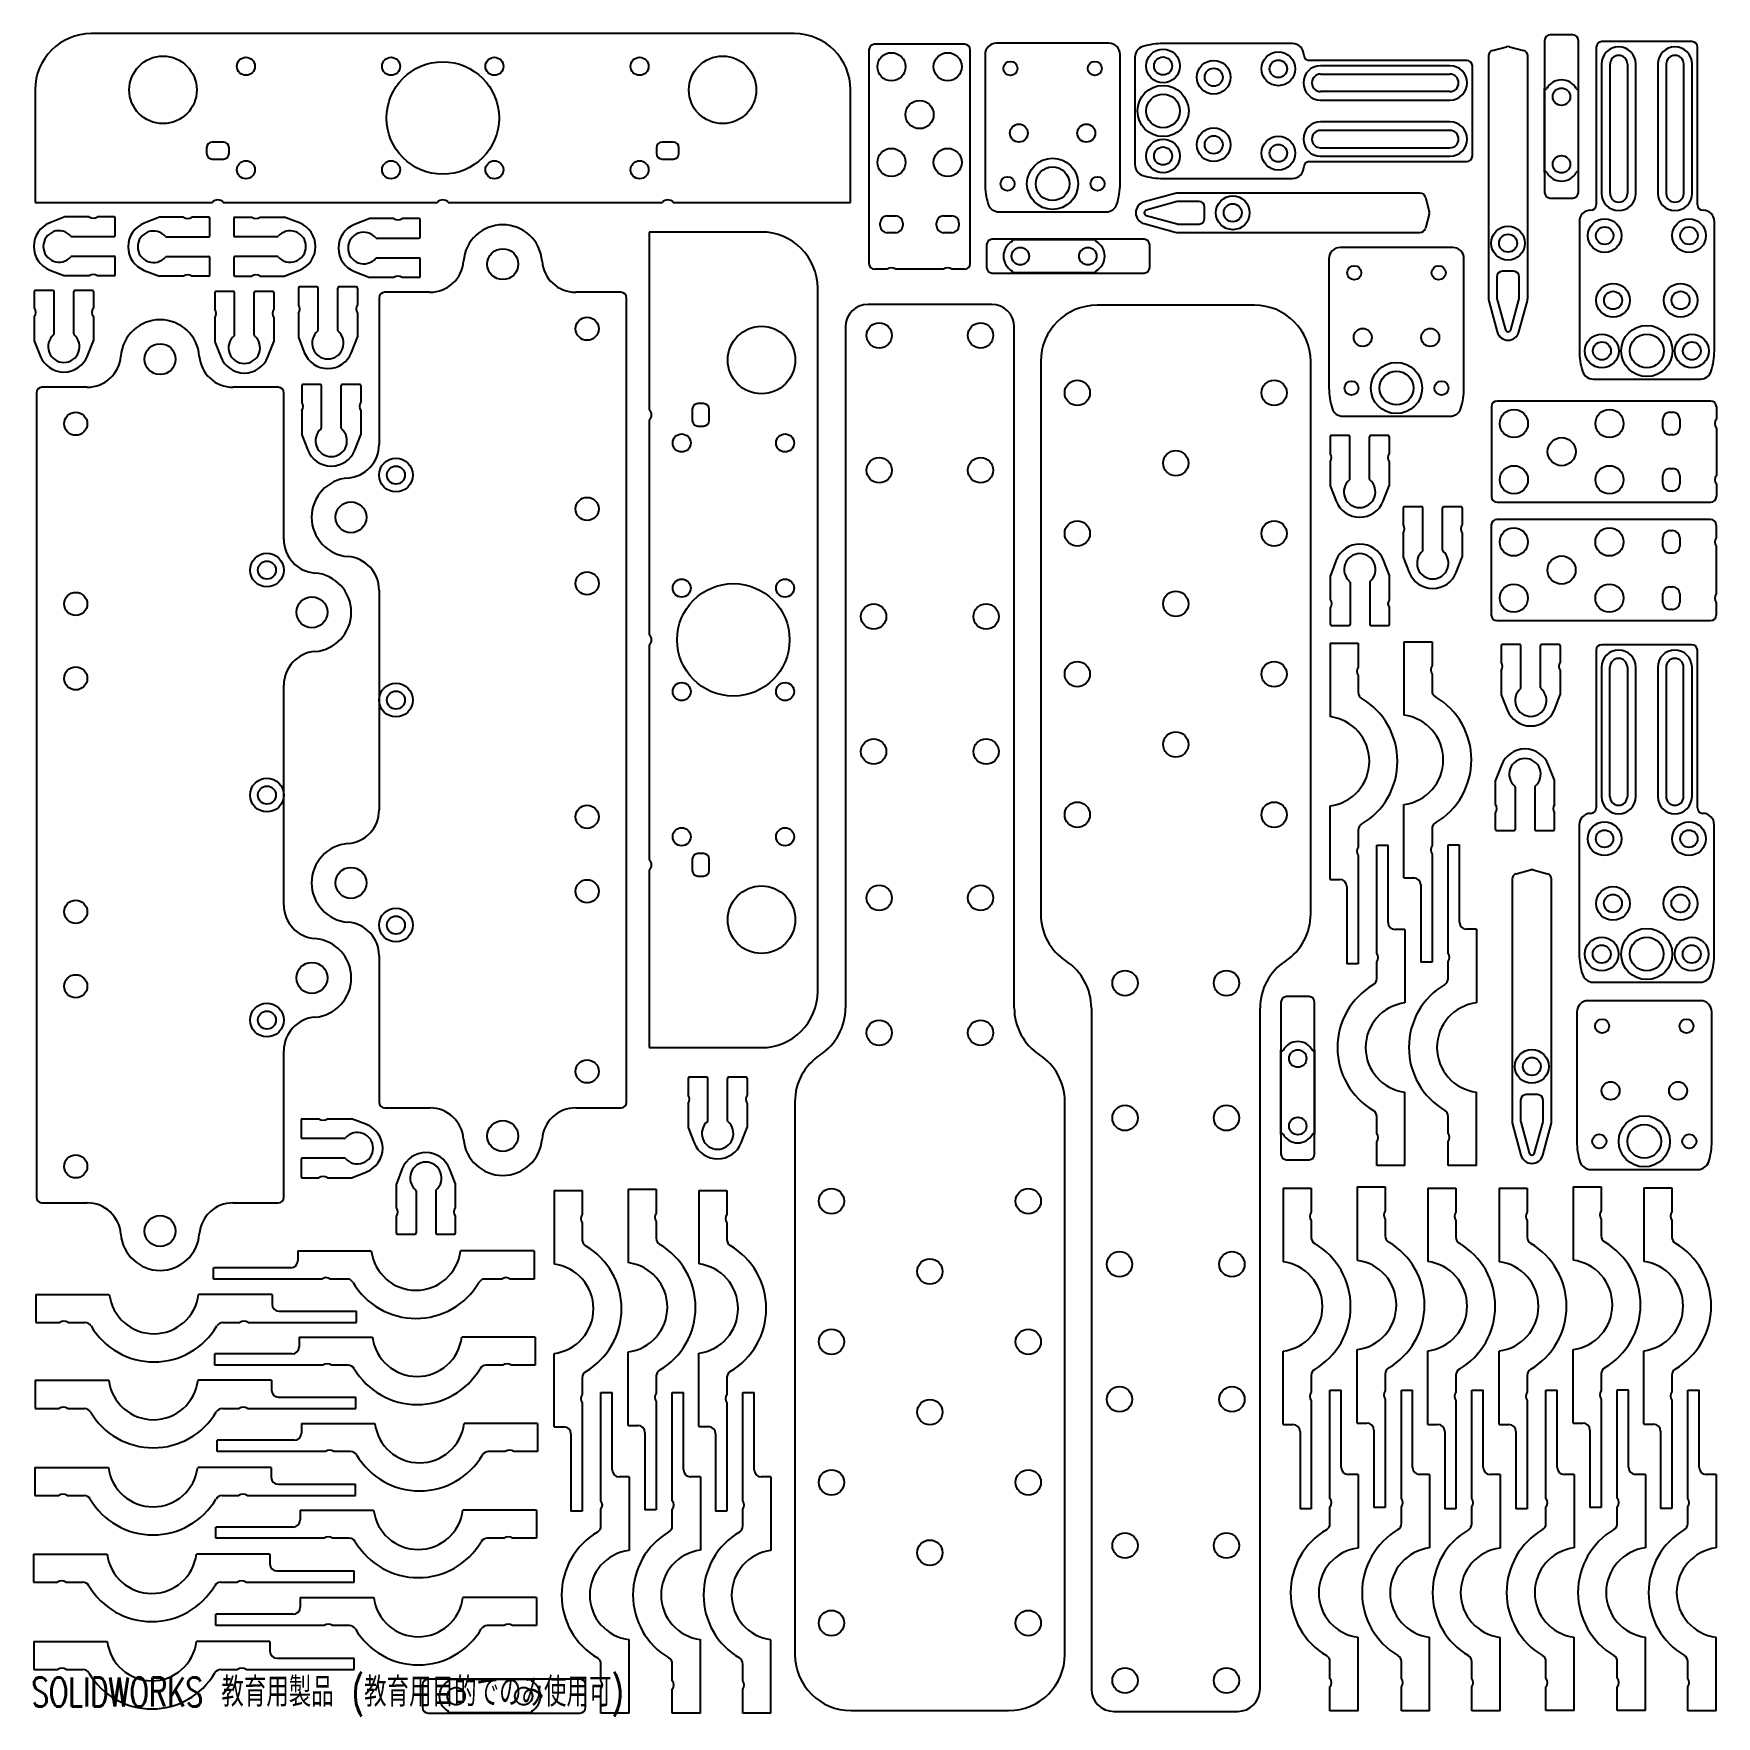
# Model space of a CAD drawing. Header units: millimetres. Extents: x 0 to 300, y 0 to 299.
import ezdxf

# ---------------------------------------------------------------- set-up
doc = ezdxf.new("R2010")
doc.units = ezdxf.units.MM
doc.styles.add('SLDTEXTSTYLE0', font='TXT', dxfattribs={"width": 0.7, "bigfont": 'bigfont'})

msp = doc.modelspace()

# ---------------------------------------------------------------- texts
at = {"color": 7, "linetype": 'Continuous', "insert": (0, 6.69), "char_height": 5.19, "attachment_point": 1, "style": 'SLDTEXTSTYLE0'}
msp.add_mtext('SOLIDWORKS 教育用製品 (教育用目的でのみ使用可)', dxfattribs=at)

# ---------------------------------------------------------------- linework, layer by layer
at = {"color": 7, "linetype": 'Continuous', "lineweight": 25}
for p, q in [((135.63, 298.92), (10.63, 298.92)), ((165.91, 297.03), (149.91, 297.03)), ((191.56, 297.23), (171.56, 297.23)), ((224.21, 297.17), (201.21, 297.17)), ((259.79, 295.92), (262.29, 296.6)), ((262.81, 296.6), (265.31, 295.92)), ((269.05, 297.7), (269.05, 270.7)), ((274.05, 298.7), (270.05, 298.7)), ((275.05, 270.7), (275.05, 297.7)), ((278.23, 296.51), (278.23, 268.51)), ((295.23, 297.51), (279.23, 297.51)), ((296.23, 268.51), (296.23, 296.51)), ((148.91, 296.03), (148.91, 258.03)), ((166.91, 258.03), (166.91, 296.03)), ((169.56, 295.23), (169.56, 272.23)), ((193.56, 272.23), (193.56, 295.23)), ((196.21, 294.71), (196.21, 275.63)), ((255.21, 294.17), (227.21, 294.17)), ((259.05, 294.95), (259.05, 251.94)), ((266.05, 251.94), (266.05, 294.95)), ((279.18, 293.51), (279.18, 270.51)), ((280.68, 270.51), (280.68, 293.51)), ((283.78, 293.51), (283.78, 270.51)), ((285.28, 270.51), (285.28, 293.51)), ((289.18, 293.51), (289.18, 270.51)), ((290.68, 293.51), (290.68, 270.51)), ((293.78, 270.51), (293.78, 293.51)), ((295.28, 270.51), (295.28, 293.51)), ((252.21, 293.22), (229.21, 293.22)), ((229.21, 291.72), (252.21, 291.72)), ((256.21, 277.17), (256.21, 293.17)), ((0.63, 288.92), (0.63, 268.92)), ((145.63, 268.92), (145.63, 288.92)), ((252.21, 288.62), (229.21, 288.62)), ((269.06, 274.22), (269.06, 289.19)), ((275.04, 289.19), (275.04, 274.22)), ((229.21, 287.12), (252.21, 287.12)), ((252.21, 283.22), (229.21, 283.22)), ((252.21, 281.72), (229.21, 281.72)), ((31.13, 278.62), (31.13, 277.62)), ((34.13, 279.62), (32.13, 279.62)), ((35.13, 277.62), (35.13, 278.62)), ((111.13, 278.62), (111.13, 277.62)), ((114.13, 279.62), (112.13, 279.62)), ((115.13, 277.62), (115.13, 278.62)), ((229.21, 278.62), (252.21, 278.62)), ((32.13, 276.62), (34.13, 276.62)), ((112.13, 276.62), (114.13, 276.62)), ((227.21, 276.17), (255.21, 276.17)), ((229.21, 277.12), (252.21, 277.12)), ((201.21, 273.17), (224.21, 273.17)), ((203.34, 270.5), (197.82, 269)), ((246.89, 270.57), (203.87, 270.57)), ((247.85, 269.83), (248.53, 267.33)), ((270.05, 269.7), (274.05, 269.7)), ((0.63, 268.92), (32.17, 268.92)), ((5.95, 266.34), (3.24, 265.28)), ((10.23, 266.34), (5.95, 266.34)), ((14.69, 266.34), (11.73, 266.34)), ((34.09, 268.92), (72.17, 268.92)), ((36.2, 266.32), (39.16, 266.32)), ((40.66, 266.32), (44.93, 266.32)), ((47.64, 265.26), (44.93, 266.32)), ((74.09, 268.92), (112.17, 268.92)), ((114.09, 268.92), (145.63, 268.92)), ((152.16, 266.53), (153.66, 266.53)), ((162.16, 266.53), (163.66, 266.53)), ((172.02, 267.23), (191.1, 267.23)), ((203.74, 269.05), (198.22, 267.55)), ((198.22, 266.58), (203.74, 265.08)), ((207.6, 269.07), (203.87, 269.07)), ((208.6, 266.07), (208.6, 268.07)), ((248.53, 266.81), (247.85, 264.31)), ((14.89, 263.04), (14.89, 266.14)), ((22.75, 266.28), (20.04, 265.22)), ((27.02, 266.28), (22.75, 266.28)), ((31.48, 266.28), (28.52, 266.28)), ((31.68, 262.98), (31.68, 266.08)), ((36, 266.12), (36, 263.02)), ((60.15, 266.05), (57.44, 264.99)), ((64.43, 266.05), (60.15, 266.05)), ((68.88, 266.05), (65.93, 266.05)), ((69.08, 262.75), (69.08, 265.85)), ((129.8, 263.65), (109.8, 263.65)), ((109.8, 263.65), (109.8, 232.11)), ((150.91, 264.78), (150.91, 265.28)), ((153.66, 263.53), (152.16, 263.53)), ((154.91, 265.28), (154.91, 264.78)), ((160.91, 264.78), (160.91, 265.28)), ((163.66, 263.53), (162.16, 263.53)), ((164.91, 265.28), (164.91, 264.78)), ((197.82, 265.14), (203.34, 263.64)), ((203.87, 265.07), (207.6, 265.07)), ((203.87, 263.57), (246.89, 263.57)), ((275.23, 265.51), (275.23, 242.51)), ((299.23, 242.51), (299.23, 265.51)), ((7.17, 262.84), (14.69, 262.84)), ((23.96, 262.78), (31.48, 262.78)), ((43.72, 262.82), (36.2, 262.82)), ((61.36, 262.55), (68.88, 262.55)), ((169.83, 261.36), (169.83, 257.36)), ((197.83, 262.36), (170.83, 262.36)), ((174.34, 262.35), (189.31, 262.35)), ((198.83, 257.36), (198.83, 261.36)), ((252.71, 260.91), (232.71, 260.91)), ((7.17, 259.34), (14.69, 259.34)), ((14.89, 256.04), (14.89, 259.14)), ((23.96, 259.28), (31.48, 259.28)), ((31.68, 255.98), (31.68, 259.08)), ((36, 259.12), (36, 256.02)), ((43.72, 259.32), (36.2, 259.32)), ((61.36, 259.05), (68.88, 259.05)), ((69.08, 255.75), (69.08, 258.85)), ((230.71, 258.91), (230.71, 235.91)), ((254.71, 235.91), (254.71, 258.91)), ((3.24, 256.9), (5.95, 255.84)), ((10.23, 255.84), (5.95, 255.84)), ((14.69, 255.84), (11.73, 255.84)), ((20.04, 256.84), (22.75, 255.78)), ((27.02, 255.78), (22.75, 255.78)), ((31.48, 255.78), (28.52, 255.78)), ((36.2, 255.82), (39.16, 255.82)), ((40.66, 255.82), (44.93, 255.82)), ((44.93, 255.82), (47.64, 256.88)), ((57.44, 256.61), (60.15, 255.55)), ((64.43, 255.55), (60.15, 255.55)), ((68.88, 255.55), (65.93, 255.55)), ((152.16, 257.03), (149.91, 257.03)), ((162.16, 257.03), (153.66, 257.03)), ((165.91, 257.03), (163.66, 257.03)), ((170.83, 256.36), (197.83, 256.36)), ((189.31, 256.37), (174.34, 256.37)), ((260.55, 255.67), (260.55, 251.94)), ((263.55, 256.67), (261.55, 256.67)), ((264.55, 251.94), (264.55, 255.67)), ((0.5, 253.06), (0.5, 250.11)), ((3.8, 253.26), (0.7, 253.26)), ((4, 245.54), (4, 253.06)), ((7.5, 245.54), (7.5, 253.06)), ((10.8, 253.26), (7.7, 253.26)), ((11, 253.06), (11, 250.11)), ((32.59, 252.88), (32.59, 249.92)), ((35.89, 253.08), (32.79, 253.08)), ((36.09, 245.36), (36.09, 252.88)), ((39.59, 245.36), (39.59, 252.88)), ((42.89, 253.08), (39.79, 253.08)), ((43.09, 252.88), (43.09, 249.92)), ((47.45, 253.68), (47.45, 250.72)), ((50.75, 253.88), (47.65, 253.88)), ((50.95, 246.16), (50.95, 253.68)), ((54.45, 246.16), (54.45, 253.68)), ((57.75, 253.88), (54.65, 253.88)), ((57.95, 253.68), (57.95, 250.72)), ((61.8, 251.94), (61.8, 225.9)), ((70.84, 252.94), (62.8, 252.94)), ((104.8, 252.94), (96.76, 252.94)), ((105.8, 108.94), (105.8, 251.94)), ((139.8, 128.65), (139.8, 253.65)), ((259.12, 251.41), (260.62, 245.89)), ((260.57, 251.81), (262.07, 246.29)), ((263.03, 246.29), (264.53, 251.81)), ((264.48, 245.89), (265.98, 251.41)), ((0.5, 248.61), (0.5, 244.33)), ((11, 248.61), (11, 244.33)), ((32.59, 248.42), (32.59, 244.14)), ((43.09, 248.42), (43.09, 244.14)), ((47.45, 249.22), (47.45, 244.94)), ((57.95, 249.22), (57.95, 244.94)), ((170.74, 250.79), (148.74, 250.79)), ((217.46, 250.64), (189.46, 250.64)), ((144.74, 246.79), (144.74, 125.74)), ((174.74, 125.74), (174.74, 246.79)), ((0.5, 244.33), (1.56, 241.62)), ((9.94, 241.62), (11, 244.33)), ((32.59, 244.14), (33.65, 241.44)), ((42.03, 241.44), (43.09, 244.14)), ((47.45, 244.94), (48.51, 242.24)), ((56.89, 242.24), (57.95, 244.94)), ((179.46, 240.64), (179.46, 142.39)), ((227.46, 142.39), (227.46, 240.64)), ((51.35, 236.54), (48.25, 236.54)), ((58.35, 236.54), (55.25, 236.54)), ((277.69, 237.51), (296.77, 237.51)), ((0.86, 235.05), (0.86, 92.05)), ((9.9, 236.05), (1.86, 236.05)), ((43.86, 236.05), (35.82, 236.05)), ((44.86, 209.01), (44.86, 235.05)), ((48.05, 236.34), (48.05, 233.39)), ((51.55, 228.82), (51.55, 236.34)), ((55.05, 228.82), (55.05, 236.34)), ((58.55, 236.34), (58.55, 233.39)), ((298.59, 233.61), (260.59, 233.61)), ((48.05, 231.89), (48.05, 227.61)), ((58.55, 231.89), (58.55, 227.61)), ((117.5, 232.15), (117.5, 230.15)), ((119.5, 233.15), (118.5, 233.15)), ((120.5, 230.15), (120.5, 232.15)), ((233.17, 230.91), (252.25, 230.91)), ((259.59, 232.61), (259.59, 216.61)), ((291.34, 231.61), (291.84, 231.61)), ((299.59, 232.61), (299.59, 230.36)), ((48.05, 227.61), (49.11, 224.9)), ((57.49, 224.9), (58.55, 227.61)), ((109.8, 230.19), (109.8, 192.11)), ((118.5, 229.15), (119.5, 229.15)), ((234.21, 227.46), (231.11, 227.46)), ((241.21, 227.46), (238.11, 227.46)), ((290.09, 228.86), (290.09, 230.36)), ((291.84, 227.61), (291.34, 227.61)), ((293.09, 230.36), (293.09, 228.86)), ((299.59, 228.86), (299.59, 220.36)), ((230.91, 227.26), (230.91, 224.3)), ((234.41, 219.73), (234.41, 227.26)), ((237.91, 219.73), (237.91, 227.26)), ((241.41, 227.26), (241.41, 224.3)), ((230.91, 222.8), (230.91, 218.52)), ((241.41, 222.8), (241.41, 218.52)), ((291.34, 221.61), (291.84, 221.61)), ((230.91, 218.52), (231.97, 215.81)), ((240.35, 215.81), (241.41, 218.52)), ((290.09, 218.86), (290.09, 220.36)), ((293.09, 220.36), (293.09, 218.86)), ((299.59, 218.86), (299.59, 216.61)), ((260.59, 215.61), (298.59, 215.61)), ((291.84, 217.61), (291.34, 217.61)), ((243.91, 214.59), (243.91, 211.64)), ((247.21, 214.79), (244.11, 214.79)), ((247.41, 207.07), (247.41, 214.59)), ((250.91, 207.07), (250.91, 214.59)), ((254.21, 214.79), (251.11, 214.79)), ((254.41, 214.59), (254.41, 211.64)), ((298.57, 212.56), (260.57, 212.56)), ((243.91, 210.14), (243.91, 205.86)), ((254.41, 210.14), (254.41, 205.86)), ((259.57, 211.56), (259.57, 195.56)), ((291.32, 210.56), (291.82, 210.56)), ((299.57, 211.56), (299.57, 209.31)), ((290.07, 207.81), (290.07, 209.31)), ((291.82, 206.56), (291.32, 206.56)), ((293.07, 209.31), (293.07, 207.81)), ((299.57, 207.81), (299.57, 199.31)), ((232.01, 205.32), (230.95, 202.61)), ((241.45, 202.61), (240.39, 205.32)), ((243.91, 205.86), (244.97, 203.15)), ((253.35, 203.15), (254.41, 205.86)), ((230.95, 198.33), (230.95, 202.61)), ((234.45, 201.4), (234.45, 193.88)), ((237.95, 201.4), (237.95, 193.88)), ((241.45, 198.33), (241.45, 202.61)), ((291.32, 200.56), (291.82, 200.56)), ((61.8, 199.98), (61.8, 160.9)), ((290.07, 197.81), (290.07, 199.31)), ((293.07, 199.31), (293.07, 197.81)), ((299.57, 197.81), (299.57, 195.56)), ((230.95, 193.88), (230.95, 196.83)), ((241.45, 193.88), (241.45, 196.83)), ((260.57, 194.56), (298.57, 194.56)), ((291.82, 196.56), (291.32, 196.56)), ((231.15, 193.68), (234.25, 193.68)), ((238.15, 193.68), (241.25, 193.68)), ((109.8, 190.19), (109.8, 152.11)), ((230.89, 190.56), (230.89, 177.49)), ((230.89, 190.56), (235.89, 190.56)), ((235.89, 190.56), (235.89, 186.31)), ((244.04, 190.82), (244.04, 177.75)), ((244.04, 190.82), (249.04, 190.82)), ((249.04, 190.82), (249.04, 186.57)), ((261.34, 190.14), (261.34, 187.18)), ((264.64, 190.34), (261.54, 190.34)), ((264.84, 182.62), (264.84, 190.14)), ((268.34, 182.62), (268.34, 190.14)), ((271.64, 190.34), (268.54, 190.34)), ((271.84, 190.14), (271.84, 187.18)), ((278.21, 189.29), (278.21, 161.29)), ((295.21, 190.29), (279.21, 190.29)), ((296.21, 161.29), (296.21, 189.29)), ((261.34, 185.68), (261.34, 181.4)), ((271.84, 185.68), (271.84, 181.4)), ((279.16, 186.29), (279.16, 163.29)), ((280.66, 163.29), (280.66, 186.29)), ((283.76, 186.29), (283.76, 163.29)), ((285.26, 163.29), (285.26, 186.29)), ((289.16, 186.29), (289.16, 163.29)), ((290.66, 186.29), (290.66, 163.29)), ((293.76, 163.29), (293.76, 186.29)), ((295.26, 163.29), (295.26, 186.29)), ((44.86, 144.01), (44.86, 183.09)), ((235.89, 184.81), (235.89, 181.82)), ((249.04, 185.07), (249.04, 182.08)), ((261.34, 181.4), (262.4, 178.69)), ((270.78, 178.69), (271.84, 181.4)), ((261.37, 168.89), (260.31, 166.19)), ((270.81, 166.19), (269.75, 168.89)), ((260.31, 161.91), (260.31, 166.19)), ((263.81, 164.97), (263.81, 157.45)), ((267.31, 164.97), (267.31, 157.45)), ((270.81, 161.91), (270.81, 166.19)), ((230.89, 148.56), (230.89, 161.62)), ((244.04, 148.82), (244.04, 161.88)), ((260.31, 157.45), (260.31, 160.41)), ((270.81, 157.45), (270.81, 160.41)), ((235.89, 157.29), (235.89, 154.31)), ((249.04, 157.55), (249.04, 154.57)), ((260.51, 157.25), (263.61, 157.25)), ((267.51, 157.25), (270.61, 157.25)), ((275.21, 158.29), (275.21, 135.29)), ((299.21, 135.29), (299.21, 158.29)), ((119.5, 153.15), (118.5, 153.15)), ((235.89, 152.81), (235.89, 133.56)), ((239.22, 135.42), (239.22, 154.67)), ((239.22, 154.67), (241.22, 154.67)), ((241.22, 140.92), (241.22, 154.67)), ((249.04, 153.07), (249.04, 133.82)), ((251.91, 135.44), (251.91, 154.69)), ((251.91, 154.69), (253.91, 154.69)), ((253.91, 140.94), (253.91, 154.69)), ((109.8, 150.19), (109.8, 118.65)), ((117.5, 152.15), (117.5, 150.15)), ((120.5, 150.15), (120.5, 152.15)), ((264.02, 149.56), (266.52, 150.24)), ((267.04, 150.24), (269.54, 149.56)), ((118.5, 149.15), (119.5, 149.15)), ((230.89, 148.56), (232.64, 148.56)), ((233.89, 147.31), (233.89, 133.56)), ((244.04, 148.82), (245.79, 148.82)), ((247.04, 147.57), (247.04, 133.82)), ((263.28, 148.6), (263.28, 105.58)), ((270.28, 105.58), (270.28, 148.6)), ((244.22, 139.67), (242.47, 139.67)), ((244.22, 139.67), (244.22, 126.61)), ((256.91, 139.69), (255.16, 139.69)), ((256.91, 139.69), (256.91, 126.63)), ((61.8, 134.98), (61.8, 108.94)), ((235.89, 133.56), (233.89, 133.56)), ((239.22, 130.94), (239.22, 133.92)), ((249.04, 133.82), (247.04, 133.82)), ((251.91, 130.96), (251.91, 133.94)), ((277.67, 130.29), (296.75, 130.29)), ((188.46, 125.69), (188.46, 4.64)), ((218.46, 4.64), (218.46, 125.69)), ((222.16, 126.72), (222.16, 99.72)), ((227.16, 127.72), (223.16, 127.72)), ((228.16, 99.72), (228.16, 126.72)), ((296.78, 126.99), (276.78, 126.99)), ((274.78, 124.99), (274.78, 101.99)), ((298.78, 101.99), (298.78, 124.99)), ((44.86, 92.05), (44.86, 118.09)), ((109.8, 118.65), (129.8, 118.65)), ((222.17, 103.23), (222.17, 118.21)), ((228.15, 118.21), (228.15, 103.23)), ((116.75, 113.18), (116.75, 110.22)), ((120.05, 113.38), (116.95, 113.38)), ((120.25, 105.66), (120.25, 113.18)), ((123.75, 105.66), (123.75, 113.18)), ((127.05, 113.38), (123.95, 113.38)), ((127.25, 113.18), (127.25, 110.22)), ((244.22, 97.67), (244.22, 110.74)), ((256.91, 97.69), (256.91, 110.75)), ((62.8, 107.94), (70.84, 107.94)), ((96.76, 107.94), (104.8, 107.94)), ((116.75, 108.72), (116.75, 104.44)), ((127.25, 108.72), (127.25, 104.44)), ((135.74, 109.03), (135.74, 10.79)), ((183.74, 10.79), (183.74, 109.03)), ((264.78, 109.31), (264.78, 105.58)), ((267.78, 110.31), (265.78, 110.31)), ((268.78, 105.58), (268.78, 109.31)), ((47.95, 105.82), (47.95, 102.72)), ((48.15, 106.02), (51.11, 106.02)), ((52.61, 106.02), (56.89, 106.02)), ((59.6, 104.96), (56.89, 106.02)), ((239.22, 103.42), (239.22, 106.41)), ((251.91, 103.44), (251.91, 106.42)), ((263.35, 105.06), (264.85, 99.54)), ((264.8, 105.45), (266.3, 99.93)), ((267.27, 99.93), (268.77, 105.45)), ((268.71, 99.54), (270.21, 105.06)), ((55.67, 102.52), (48.15, 102.52)), ((116.75, 104.44), (117.81, 101.74)), ((126.19, 101.74), (127.25, 104.44)), ((239.22, 97.67), (239.22, 101.92)), ((251.91, 97.69), (251.91, 101.94)), ((47.95, 98.82), (47.95, 95.72)), ((55.67, 99.02), (48.15, 99.02)), ((56.89, 95.52), (59.6, 96.58)), ((65.93, 97.14), (64.87, 94.43)), ((75.37, 94.43), (74.31, 97.14)), ((223.16, 98.72), (227.16, 98.72)), ((244.22, 97.67), (239.22, 97.67)), ((256.91, 97.69), (251.91, 97.69)), ((277.24, 96.99), (296.32, 96.99)), ((48.15, 95.52), (51.11, 95.52)), ((52.61, 95.52), (56.89, 95.52)), ((64.87, 90.16), (64.87, 94.43)), ((68.37, 93.22), (68.37, 85.7)), ((71.87, 93.22), (71.87, 85.7)), ((75.37, 90.16), (75.37, 94.43)), ((92.92, 93.23), (92.92, 80.17)), ((92.92, 93.23), (97.92, 93.23)), ((97.92, 93.23), (97.92, 88.98)), ((106.07, 93.49), (106.07, 80.43)), ((106.07, 93.49), (111.07, 93.49)), ((111.07, 93.49), (111.07, 89.24)), ((118.64, 93.27), (118.64, 80.21)), ((118.64, 93.27), (123.64, 93.27)), ((123.64, 93.27), (123.64, 89.02)), ((222.56, 93.64), (222.56, 80.58)), ((222.56, 93.64), (227.56, 93.64)), ((227.56, 93.64), (227.56, 89.39)), ((235.7, 93.9), (235.7, 80.84)), ((235.7, 93.9), (240.7, 93.9)), ((240.7, 93.9), (240.7, 89.65)), ((248.28, 93.68), (248.28, 80.62)), ((248.28, 93.68), (253.28, 93.68)), ((253.28, 93.68), (253.28, 89.43)), ((260.96, 93.66), (260.96, 80.6)), ((260.96, 93.66), (265.96, 93.66)), ((265.96, 93.66), (265.96, 89.41)), ((274.11, 93.92), (274.11, 80.86)), ((274.11, 93.92), (279.11, 93.92)), ((279.11, 93.92), (279.11, 89.67)), ((286.68, 93.7), (286.68, 80.64)), ((286.68, 93.7), (291.68, 93.7)), ((291.68, 93.7), (291.68, 89.45)), ((1.86, 91.05), (9.9, 91.05)), ((35.82, 91.05), (43.86, 91.05)), ((64.87, 85.7), (64.87, 88.66)), ((75.37, 85.7), (75.37, 88.66)), ((97.92, 87.48), (97.92, 84.5)), ((111.07, 87.74), (111.07, 84.76)), ((123.64, 87.52), (123.64, 84.54)), ((227.56, 87.89), (227.56, 84.91)), ((240.7, 88.15), (240.7, 85.17)), ((253.28, 87.93), (253.28, 84.95)), ((265.96, 87.91), (265.96, 84.93)), ((279.11, 88.17), (279.11, 85.19)), ((291.68, 87.95), (291.68, 84.97)), ((65.07, 85.5), (68.17, 85.5)), ((72.07, 85.5), (75.17, 85.5)), ((47.36, 82.51), (60.42, 82.51)), ((47.36, 82.51), (47.36, 80.76)), ((89.36, 82.51), (76.3, 82.51)), ((89.36, 82.51), (89.36, 77.51)), ((46.11, 79.51), (32.36, 79.51)), ((32.36, 77.51), (32.36, 79.51)), ((51.61, 77.51), (32.36, 77.51)), ((56.09, 77.51), (53.11, 77.51)), ((83.61, 77.51), (80.63, 77.51)), ((89.36, 77.51), (85.11, 77.51)), ((0.77, 74.79), (13.83, 74.79)), ((0.77, 74.79), (0.77, 69.79)), ((42.77, 74.79), (29.71, 74.79)), ((42.77, 74.79), (42.77, 73.04)), ((0.77, 69.79), (5.02, 69.79)), ((6.52, 69.79), (9.5, 69.79)), ((34.04, 69.79), (37.02, 69.79)), ((38.52, 69.79), (57.77, 69.79)), ((44.02, 71.79), (57.77, 71.79)), ((57.77, 69.79), (57.77, 71.79)), ((47.57, 67.19), (60.63, 67.19)), ((47.57, 67.19), (47.57, 65.44)), ((89.57, 67.19), (76.5, 67.19)), ((89.57, 67.19), (89.57, 62.19)), ((46.32, 64.19), (32.57, 64.19)), ((32.57, 62.19), (32.57, 64.19)), ((92.92, 51.23), (92.92, 64.29)), ((106.07, 51.49), (106.07, 64.55)), ((118.64, 51.27), (118.64, 64.33)), ((222.56, 51.64), (222.56, 64.7)), ((235.7, 51.9), (235.7, 64.96)), ((248.28, 51.68), (248.28, 64.75)), ((260.96, 51.66), (260.96, 64.72)), ((274.11, 51.92), (274.11, 64.98)), ((286.68, 51.7), (286.68, 64.77)), ((51.82, 62.19), (32.57, 62.19)), ((56.3, 62.19), (53.32, 62.19)), ((83.82, 62.19), (80.83, 62.19)), ((89.57, 62.19), (85.32, 62.19)), ((97.92, 59.96), (97.92, 56.98)), ((111.07, 60.22), (111.07, 57.24)), ((123.64, 60), (123.64, 57.02)), ((227.56, 60.37), (227.56, 57.39)), ((240.7, 60.63), (240.7, 57.65)), ((253.28, 60.41), (253.28, 57.43)), ((265.96, 60.39), (265.96, 57.41)), ((279.11, 60.65), (279.11, 57.67)), ((291.68, 60.44), (291.68, 57.45)), ((0.67, 59.51), (13.73, 59.51)), ((0.67, 59.51), (0.67, 54.51)), ((42.67, 59.51), (29.6, 59.51)), ((42.67, 59.51), (42.67, 57.76)), ((101.25, 38.09), (101.25, 57.34)), ((101.25, 57.34), (103.25, 57.34)), ((103.25, 43.59), (103.25, 57.34)), ((113.94, 38.11), (113.94, 57.36)), ((113.94, 57.36), (115.94, 57.36)), ((115.94, 43.61), (115.94, 57.36)), ((126.49, 38.09), (126.49, 57.34)), ((126.49, 57.34), (128.49, 57.34)), ((128.49, 43.59), (128.49, 57.34)), ((230.88, 38.51), (230.88, 57.76)), ((230.88, 57.76), (232.88, 57.76)), ((232.88, 44.01), (232.88, 57.76)), ((243.58, 38.52), (243.58, 57.77)), ((243.58, 57.77), (245.58, 57.77)), ((245.58, 44.02), (245.58, 57.77)), ((256.12, 38.5), (256.12, 57.75)), ((256.12, 57.75), (258.12, 57.75)), ((258.12, 44), (258.12, 57.75)), ((269.29, 38.53), (269.29, 57.78)), ((269.29, 57.78), (271.29, 57.78)), ((271.29, 44.03), (271.29, 57.78)), ((281.98, 38.54), (281.98, 57.79)), ((281.98, 57.79), (283.98, 57.79)), ((283.98, 44.04), (283.98, 57.79)), ((294.53, 38.52), (294.53, 57.77)), ((294.53, 57.77), (296.53, 57.77)), ((296.53, 44.02), (296.53, 57.77)), ((0.67, 54.51), (4.92, 54.51)), ((6.42, 54.51), (9.4, 54.51)), ((33.93, 54.51), (36.92, 54.51)), ((38.42, 54.51), (57.67, 54.51)), ((43.92, 56.51), (57.67, 56.51)), ((57.67, 54.51), (57.67, 56.51)), ((97.92, 55.48), (97.92, 36.23)), ((111.07, 55.74), (111.07, 36.49)), ((123.64, 55.52), (123.64, 36.27)), ((227.56, 55.89), (227.56, 36.64)), ((240.7, 56.15), (240.7, 36.9)), ((253.28, 55.93), (253.28, 36.68)), ((265.96, 55.91), (265.96, 36.66)), ((279.11, 56.17), (279.11, 36.92)), ((291.68, 55.95), (291.68, 36.7)), ((48, 51.85), (61.06, 51.85)), ((48, 51.85), (48, 50.1)), ((90, 51.85), (76.94, 51.85)), ((90, 51.85), (90, 46.85)), ((92.92, 51.23), (94.67, 51.23)), ((106.07, 51.49), (107.82, 51.49)), ((118.64, 51.27), (120.39, 51.27)), ((222.56, 51.64), (224.31, 51.64)), ((235.7, 51.9), (237.45, 51.9)), ((248.28, 51.68), (250.03, 51.68)), ((260.96, 51.66), (262.71, 51.66)), ((274.11, 51.92), (275.86, 51.92)), ((286.68, 51.7), (288.43, 51.7)), ((46.75, 48.85), (33, 48.85)), ((33, 46.85), (33, 48.85)), ((95.92, 49.98), (95.92, 36.23)), ((109.07, 50.24), (109.07, 36.49)), ((121.64, 50.02), (121.64, 36.27)), ((225.56, 50.39), (225.56, 36.64)), ((238.7, 50.65), (238.7, 36.9)), ((251.28, 50.43), (251.28, 36.68)), ((263.96, 50.41), (263.96, 36.66)), ((277.11, 50.67), (277.11, 36.92)), ((289.68, 50.45), (289.68, 36.7)), ((52.25, 46.85), (33, 46.85)), ((56.73, 46.85), (53.75, 46.85)), ((84.25, 46.85), (81.27, 46.85)), ((90, 46.85), (85.75, 46.85)), ((0.61, 44.02), (13.68, 44.02)), ((0.61, 44.02), (0.61, 39.02)), ((42.61, 44.02), (29.55, 44.02)), ((42.61, 44.02), (42.61, 42.27)), ((106.25, 42.34), (104.5, 42.34)), ((106.25, 42.34), (106.25, 29.28)), ((118.94, 42.36), (117.19, 42.36)), ((118.94, 42.36), (118.94, 29.3)), ((131.49, 42.34), (129.74, 42.34)), ((131.49, 42.34), (131.49, 29.28)), ((235.88, 42.76), (234.13, 42.76)), ((235.88, 42.76), (235.88, 29.69)), ((248.58, 42.77), (246.83, 42.77)), ((248.58, 42.77), (248.58, 29.71)), ((261.12, 42.75), (259.37, 42.75)), ((261.12, 42.75), (261.12, 29.69)), ((274.29, 42.78), (272.54, 42.78)), ((274.29, 42.78), (274.29, 29.71)), ((286.98, 42.79), (285.23, 42.79)), ((286.98, 42.79), (286.98, 29.73)), ((299.53, 42.77), (297.78, 42.77)), ((299.53, 42.77), (299.53, 29.71)), ((0.61, 39.02), (4.86, 39.02)), ((6.36, 39.02), (9.35, 39.02)), ((33.88, 39.02), (36.86, 39.02)), ((38.36, 39.02), (57.61, 39.02)), ((43.86, 41.02), (57.61, 41.02)), ((57.61, 39.02), (57.61, 41.02)), ((47.77, 36.43), (60.83, 36.43)), ((47.77, 36.43), (47.77, 34.68)), ((89.77, 36.43), (76.7, 36.43)), ((89.77, 36.43), (89.77, 31.43)), ((97.92, 36.23), (95.92, 36.23)), ((101.25, 33.61), (101.25, 36.59)), ((111.07, 36.49), (109.07, 36.49)), ((113.94, 33.63), (113.94, 36.61)), ((123.64, 36.27), (121.64, 36.27)), ((126.49, 33.61), (126.49, 36.59)), ((227.56, 36.64), (225.56, 36.64)), ((230.88, 34.02), (230.88, 37.01)), ((240.7, 36.9), (238.7, 36.9)), ((243.58, 34.04), (243.58, 37.02)), ((253.28, 36.68), (251.28, 36.68)), ((256.12, 34.02), (256.12, 37)), ((265.96, 36.66), (263.96, 36.66)), ((269.29, 34.05), (269.29, 37.03)), ((279.11, 36.92), (277.11, 36.92)), ((281.98, 34.06), (281.98, 37.04)), ((291.68, 36.7), (289.68, 36.7)), ((294.53, 34.04), (294.53, 37.02)), ((46.52, 33.43), (32.77, 33.43)), ((32.77, 31.43), (32.77, 33.43)), ((52.02, 31.43), (32.77, 31.43)), ((56.5, 31.43), (53.52, 31.43)), ((84.02, 31.43), (81.03, 31.43)), ((89.77, 31.43), (85.52, 31.43)), ((0.38, 28.61), (13.44, 28.61)), ((0.38, 28.61), (0.38, 23.61)), ((42.38, 28.61), (29.32, 28.61)), ((42.38, 28.61), (42.38, 26.86)), ((43.63, 25.61), (57.38, 25.61)), ((57.38, 23.61), (57.38, 25.61)), ((0.38, 23.61), (4.63, 23.61)), ((6.13, 23.61), (9.11, 23.61)), ((33.65, 23.61), (36.63, 23.61)), ((38.13, 23.61), (57.38, 23.61)), ((47.78, 20.92), (60.85, 20.92)), ((47.78, 20.92), (47.78, 19.17)), ((89.78, 20.92), (76.72, 20.92)), ((89.78, 20.92), (89.78, 15.92)), ((46.53, 17.92), (32.78, 17.92)), ((32.78, 15.92), (32.78, 17.92)), ((52.03, 15.92), (32.78, 15.92)), ((56.52, 15.92), (53.53, 15.92)), ((84.03, 15.92), (81.05, 15.92)), ((89.78, 15.92), (85.53, 15.92)), ((0.4, 13.09), (13.46, 13.09)), ((0.4, 13.09), (0.4, 8.09)), ((42.4, 13.09), (29.34, 13.09)), ((42.4, 13.09), (42.4, 11.34)), ((106.25, 0.34), (106.25, 13.41)), ((118.94, 0.36), (118.94, 13.42)), ((131.49, 0.34), (131.49, 13.4)), ((235.88, 0.76), (235.88, 13.82)), ((248.58, 0.77), (248.58, 13.83)), ((261.12, 0.75), (261.12, 13.81)), ((274.29, 0.78), (274.29, 13.84)), ((286.98, 0.79), (286.98, 13.86)), ((299.53, 0.77), (299.53, 13.84)), ((43.65, 10.09), (57.4, 10.09)), ((57.4, 8.09), (57.4, 10.09)), ((101.25, 6.09), (101.25, 9.08)), ((113.94, 6.11), (113.94, 9.09)), ((126.49, 6.09), (126.49, 9.07)), ((230.88, 6.51), (230.88, 9.49)), ((243.58, 6.52), (243.58, 9.5)), ((256.12, 6.5), (256.12, 9.48)), ((269.29, 6.53), (269.29, 9.51)), ((281.98, 6.54), (281.98, 9.52)), ((294.53, 6.52), (294.53, 9.51)), ((0.4, 8.09), (4.65, 8.09)), ((6.15, 8.09), (9.13, 8.09)), ((33.67, 8.09), (36.65, 8.09)), ((38.15, 8.09), (57.4, 8.09)), ((97.51, 6.36), (70.51, 6.36)), ((74.02, 6.35), (88.99, 6.35)), ((69.51, 5.36), (69.51, 1.36)), ((98.51, 1.36), (98.51, 5.36)), ((101.25, 0.34), (101.25, 4.59)), ((113.94, 0.36), (113.94, 4.61)), ((126.49, 0.34), (126.49, 4.59)), ((230.88, 0.76), (230.88, 5.01)), ((243.58, 0.77), (243.58, 5.02)), ((256.12, 0.75), (256.12, 5)), ((269.29, 0.78), (269.29, 5.03)), ((281.98, 0.79), (281.98, 5.04)), ((294.53, 0.77), (294.53, 5.02)), ((70.51, 0.36), (97.51, 0.36)), ((88.99, 0.37), (74.02, 0.37)), ((106.25, 0.34), (101.25, 0.34)), ((118.94, 0.36), (113.94, 0.36)), ((131.49, 0.34), (126.49, 0.34)), ((145.74, 0.79), (173.74, 0.79)), ((192.46, 0.64), (214.46, 0.64)), ((235.88, 0.76), (230.88, 0.76)), ((248.58, 0.77), (243.58, 0.77)), ((261.12, 0.75), (256.12, 0.75)), ((274.29, 0.78), (269.29, 0.78)), ((286.98, 0.79), (281.98, 0.79)), ((299.53, 0.77), (294.53, 0.77))]:
    msp.add_line(p, q, dxfattribs=at)
for centre, radius in [((23.38, 288.92), 6), ((38.13, 293.11), 1.6), ((63.93, 293.11), 1.6), ((73.13, 283.92), 10), ((82.32, 293.11), 1.6), ((108.13, 293.11), 1.6), ((122.88, 288.92), 6), ((152.91, 293.03), 2.5), ((162.91, 293.03), 2.5), ((174.06, 292.73), 1.25), ((189.06, 292.73), 1.25), ((201.21, 293.17), 3), ((201.21, 293.17), 1.6), ((210.21, 291.17), 3), ((221.71, 292.67), 3), ((221.71, 292.67), 1.55), ((210.21, 291.17), 1.6), ((201.21, 285.17), 4.55), ((201.21, 285.17), 3), ((272.05, 287.7), 1.55), ((157.91, 284.53), 2.5), ((175.56, 281.23), 1.6), ((187.56, 281.23), 1.6), ((210.21, 279.17), 3), ((152.91, 276.03), 2.5), ((162.91, 276.03), 2.5), ((201.21, 277.17), 3), ((201.21, 277.17), 1.6), ((210.21, 279.17), 1.6), ((221.71, 277.67), 3), ((221.71, 277.67), 1.55), ((38.13, 274.72), 1.6), ((63.93, 274.72), 1.6), ((82.32, 274.72), 1.6), ((108.13, 274.72), 1.6), ((181.56, 272.23), 4.55), ((272.05, 275.7), 1.55), ((173.56, 272.23), 1.25), ((181.56, 272.23), 3), ((189.56, 272.23), 1.25), ((213.6, 267.07), 3), ((213.6, 267.07), 1.6), ((262.55, 261.67), 3), ((279.73, 263.01), 3), ((279.73, 263.01), 1.55), ((294.73, 263.01), 3), ((294.73, 263.01), 1.55), ((83.8, 257.94), 2.75), ((175.83, 259.36), 1.55), ((187.83, 259.36), 1.55), ((262.55, 261.67), 1.6), ((235.21, 256.41), 1.25), ((250.21, 256.41), 1.25), ((281.23, 251.51), 3), ((293.23, 251.51), 3), ((281.23, 251.51), 1.6), ((293.23, 251.51), 1.6), ((98.8, 246.45), 2.05), ((129.8, 240.89), 6), ((150.73, 245.27), 2.25), ((168.76, 245.27), 2.25), ((236.71, 244.91), 1.6), ((248.71, 244.91), 1.6), ((279.23, 242.51), 3), ((287.23, 242.51), 4.55), ((287.23, 242.51), 3), ((295.23, 242.51), 3), ((22.86, 241.05), 2.75), ((279.23, 242.51), 1.6), ((295.23, 242.51), 1.6), ((242.71, 235.91), 4.55), ((185.96, 235.06), 2.25), ((220.96, 235.06), 2.25), ((234.71, 235.91), 1.25), ((242.71, 235.91), 3), ((250.71, 235.91), 1.25), ((7.86, 229.56), 2.05), ((263.59, 229.61), 2.5), ((280.59, 229.61), 2.5), ((115.61, 226.15), 1.6), ((134, 226.15), 1.6), ((203.46, 222.56), 2.25), ((272.09, 224.61), 2.5), ((64.8, 220.44), 3), ((64.8, 220.44), 1.6), ((150.73, 221.3), 2.25), ((168.76, 221.3), 2.25), ((263.59, 219.61), 2.5), ((280.59, 219.61), 2.5), ((56.8, 212.94), 2.75), ((98.8, 214.43), 2.05), ((185.96, 210.06), 2.25), ((220.96, 210.06), 2.25), ((263.57, 208.56), 2.5), ((280.57, 208.56), 2.5), ((41.86, 203.55), 2.99), ((41.86, 203.55), 1.6), ((272.07, 203.56), 2.5), ((98.8, 201.19), 2.05), ((115.61, 200.34), 1.6), ((124.8, 191.15), 10), ((134, 200.34), 1.6), ((263.57, 198.56), 2.5), ((280.57, 198.56), 2.5), ((7.86, 197.54), 2.05), ((49.86, 196.05), 2.75), ((149.74, 195.29), 2.25), ((169.74, 195.29), 2.25), ((203.46, 197.56), 2.25), ((7.86, 184.3), 2.05), ((185.96, 185.06), 2.25), ((220.96, 185.06), 2.25), ((64.8, 180.44), 3), ((115.61, 181.95), 1.6), ((134, 181.95), 1.6), ((64.8, 180.44), 1.6), ((203.46, 172.56), 2.25), ((149.74, 171.29), 2.25), ((169.74, 171.29), 2.25), ((41.86, 163.55), 3), ((41.86, 163.55), 1.6), ((98.8, 159.69), 2.05), ((185.96, 160.06), 2.25), ((220.96, 160.06), 2.25), ((279.71, 155.79), 3), ((294.71, 155.79), 3), ((115.61, 156.15), 1.6), ((134, 156.15), 1.6), ((279.71, 155.79), 1.55), ((294.71, 155.79), 1.55), ((56.8, 147.94), 2.75), ((98.8, 146.45), 2.05), ((129.8, 141.4), 6), ((150.73, 145.27), 2.25), ((168.76, 145.27), 2.25), ((281.21, 144.29), 3), ((293.21, 144.29), 3), ((7.86, 142.8), 2.05), ((281.21, 144.29), 1.6), ((293.21, 144.29), 1.6), ((64.8, 140.44), 3), ((64.8, 140.44), 1.6), ((279.21, 135.29), 3), ((287.21, 135.29), 4.55), ((287.21, 135.29), 3), ((295.21, 135.29), 3), ((279.21, 135.29), 1.6), ((295.21, 135.29), 1.6), ((49.86, 131.05), 2.75), ((194.44, 130.13), 2.25), ((212.47, 130.13), 2.25), ((7.86, 129.56), 2.05), ((41.86, 123.55), 3), ((41.86, 123.55), 1.6), ((150.73, 121.3), 2.25), ((168.76, 121.3), 2.25), ((279.28, 122.49), 1.25), ((294.28, 122.49), 1.25), ((225.16, 116.72), 1.55), ((266.78, 115.31), 3), ((266.78, 115.31), 1.6), ((98.8, 114.43), 2.05), ((280.78, 110.99), 1.6), ((292.78, 110.99), 1.6), ((194.44, 106.15), 2.25), ((212.47, 106.15), 2.25), ((83.8, 102.94), 2.75), ((225.16, 104.72), 1.55), ((286.78, 101.99), 4.55), ((286.78, 101.99), 3), ((278.78, 101.99), 1.25), ((294.78, 101.99), 1.25), ((7.86, 97.54), 2.05), ((142.24, 91.36), 2.25), ((177.24, 91.36), 2.25), ((22.86, 86.05), 2.75), ((159.74, 78.86), 2.25), ((193.46, 80.14), 2.25), ((213.46, 80.14), 2.25), ((142.24, 66.36), 2.25), ((177.24, 66.36), 2.25), ((193.46, 56.14), 2.25), ((213.46, 56.14), 2.25), ((159.74, 53.86), 2.25), ((142.24, 41.36), 2.25), ((177.24, 41.36), 2.25), ((159.74, 28.86), 2.25), ((194.44, 30.13), 2.25), ((212.47, 30.13), 2.25), ((142.24, 16.36), 2.25), ((177.24, 16.36), 2.25), ((194.44, 6.15), 2.25), ((212.47, 6.15), 2.25), ((75.51, 3.36), 1.55), ((87.51, 3.36), 1.55)]:
    msp.add_circle(centre, radius, dxfattribs=at)
for centre, radius, start, end in [((10.63, 288.92), 10, 90, 180), ((135.63, 288.92), 10, 0, 90), ((149.91, 296.03), 1, 90, 180), ((165.91, 296.03), 1, 0, 90), ((171.56, 295.23), 2, 90, 180), ((191.56, 295.23), 2, 0, 90), ((198.21, 294.71), 2, 107.4576, 180), ((201.21, 285.17), 12, 90, 107.4576), ((224.21, 295.17), 2, 0, 90), ((262.55, 295.63), 1, 74.7964, 105.2036), ((270.05, 297.7), 1, 90, 180), ((274.05, 297.7), 1, 0, 90), ((279.23, 296.51), 1, 90, 180), ((282.23, 293.51), 3.05, 0, 180), ((292.23, 293.51), 3.05, 0, 180), ((295.23, 296.51), 1, 0, 90), ((227.21, 295.17), 1, 180, 270), ((255.21, 293.17), 1, 0, 90), ((260.05, 294.95), 1, 105.2036, 180), ((265.05, 294.95), 1, 0, 74.7964), ((282.23, 293.51), 1.55, 0, 180), ((292.23, 293.51), 1.55, 0, 180), ((229.21, 290.17), 3.05, 90, 270), ((229.21, 290.17), 1.55, 90, 270), ((252.21, 290.17), 3.05, 270, 90), ((252.21, 290.17), 1.55, 270, 90), ((272.05, 287.7), 3, 28.955, 151.045), ((269.25, 289.25), 0.2, 198.1949, 331.045), ((274.85, 289.25), 0.2, 208.955, 341.8051), ((229.21, 280.17), 3.05, 90, 270), ((229.21, 280.17), 1.55, 90, 270), ((252.21, 280.17), 3.05, 270, 90), ((252.21, 280.17), 1.55, 270, 90), ((32.13, 278.62), 1, 90, 180), ((34.13, 278.62), 1, 0, 90), ((112.13, 278.62), 1, 90, 180), ((114.13, 278.62), 1, 0, 90), ((32.13, 277.62), 1, 180, 270), ((34.13, 277.62), 1, 270, 0), ((112.13, 277.62), 1, 180, 270), ((114.13, 277.62), 1, 270, 0), ((198.21, 275.63), 2, 180, 252.5424), ((227.21, 275.17), 1, 90, 180), ((255.21, 277.17), 1, 270, 0), ((201.21, 285.17), 12, 252.5424, 270), ((224.21, 275.17), 2, 270, 0), ((269.25, 274.15), 0.2, 28.955, 161.8051), ((272.05, 275.7), 3, 208.955, 331.045), ((274.85, 274.15), 0.2, 18.1949, 151.045), ((33.13, 268.12), 1.25, 39.7918, 140.2082), ((73.13, 268.12), 1.25, 39.7918, 140.2082), ((113.13, 268.12), 1.25, 39.7918, 140.2082), ((181.56, 272.23), 12, 180, 197.4576), ((181.56, 272.23), 12, 342.5424, 0), ((203.87, 268.57), 2, 90, 105.2036), ((246.89, 269.57), 1, 15.2036, 90), ((270.05, 270.7), 1, 180, 270), ((274.05, 270.7), 1, 270, 0), ((282.23, 270.51), 3.05, 180, 0), ((282.23, 270.51), 1.55, 180, 0), ((292.23, 270.51), 3.05, 180, 0), ((292.23, 270.51), 1.55, 180, 0), ((10.98, 267.34), 1.25, 233.1301, 306.8699), ((14.69, 266.14), 0.2, 0, 90), ((36.2, 266.12), 0.2, 90, 180), ((39.91, 267.32), 1.25, 233.1301, 306.8699), ((152.16, 265.28), 1.25, 90, 180), ((153.66, 265.28), 1.25, 360, 90), ((162.16, 265.28), 1.25, 90, 180), ((163.66, 265.28), 1.25, 360, 90), ((172.02, 269.23), 2, 197.4576, 270), ((191.1, 269.23), 2, 270, 342.5424), ((198.35, 267.07), 2, 105.2036, 254.7964), ((198.35, 267.07), 0.5, 105.2036, 254.7964), ((203.87, 268.57), 0.5, 90, 105.2036), ((207.6, 268.07), 1, 0, 90), ((247.57, 267.07), 1, 344.7964, 15.2036), ((277.23, 265.51), 2, 90, 180), ((277.23, 268.51), 1, 270, 0), ((297.23, 268.51), 1, 180, 270), ((297.23, 265.51), 2, 0, 90), ((4.89, 261.09), 4.5, 111.3907, 248.6093), ((4.89, 261.09), 2.8, 40.5416, 319.4584), ((21.68, 261.03), 4.5, 111.3907, 248.6093), ((21.68, 261.03), 2.8, 40.5416, 319.4584), ((27.77, 267.28), 1.25, 233.1301, 306.8699), ((31.48, 266.08), 0.2, 0, 90), ((46, 261.07), 2.8, 220.5416, 139.4584), ((46, 261.07), 4.5, 291.3907, 68.6093), ((59.08, 260.8), 4.5, 111.3907, 248.6093), ((59.08, 260.8), 2.8, 40.5416, 319.4584), ((65.18, 267.05), 1.25, 233.1301, 306.8699), ((68.88, 265.85), 0.2, 0, 90), ((83.8, 257.94), 7, 4.4117, 175.5883), ((129.8, 253.65), 10, 0, 90), ((152.16, 264.78), 1.25, 180, 270), ((153.66, 264.78), 1.25, 270, 0), ((162.16, 264.78), 1.25, 180, 270), ((163.66, 264.78), 1.25, 270, 0), ((203.87, 265.57), 2, 254.7964, 270), ((203.87, 265.57), 0.5, 254.7964, 270), ((207.6, 266.07), 1, 270, 0), ((246.89, 264.57), 1, 270, 344.7964), ((7.17, 263.04), 0.2, 220.5416, 270), ((14.69, 263.04), 0.2, 270, 0), ((23.96, 262.98), 0.2, 220.5416, 270), ((31.48, 262.98), 0.2, 270, 0), ((36.2, 263.02), 0.2, 180, 270), ((43.72, 263.02), 0.2, 270, 319.4584), ((61.36, 262.75), 0.2, 220.5416, 270), ((68.88, 262.75), 0.2, 270, 0), ((170.83, 261.36), 1, 90, 180), ((175.83, 259.36), 3, 118.955, 241.045), ((174.28, 262.16), 0.2, 298.955, 71.8051), ((189.38, 262.16), 0.2, 108.1949, 241.045), ((187.83, 259.36), 3, 298.955, 61.045), ((197.83, 261.36), 1, 0, 90), ((232.71, 258.91), 2, 90, 180), ((252.71, 258.91), 2, 0, 90), ((7.17, 259.14), 0.2, 90, 139.4584), ((14.69, 259.14), 0.2, 0, 90), ((23.96, 259.08), 0.2, 90, 139.4584), ((31.48, 259.08), 0.2, 0, 90), ((36.2, 259.12), 0.2, 90, 180), ((43.72, 259.12), 0.2, 40.5416, 90), ((61.36, 258.85), 0.2, 90, 139.4584), ((68.88, 258.85), 0.2, 0, 90), ((70.84, 258.94), 6, 270, 355.5883), ((96.76, 258.94), 6, 184.4117, 270), ((149.91, 258.03), 1, 180, 270), ((165.91, 258.03), 1, 270, 0), ((170.83, 257.36), 1, 180, 270), ((197.83, 257.36), 1, 270, 0), ((10.98, 254.84), 1.25, 53.1301, 126.8699), ((14.69, 256.04), 0.2, 270, 0), ((27.77, 254.78), 1.25, 53.1301, 126.8699), ((31.48, 255.98), 0.2, 270, 0), ((36.2, 256.02), 0.2, 180, 270), ((39.91, 254.82), 1.25, 53.1301, 126.8699), ((65.18, 254.55), 1.25, 53.1301, 126.8699), ((68.88, 255.75), 0.2, 270, 0), ((152.91, 256.03), 1.25, 53.1301, 126.8699), ((162.91, 256.03), 1.25, 53.1301, 126.8699), ((174.28, 256.56), 0.2, 288.1949, 61.045), ((189.38, 256.56), 0.2, 118.955, 251.8051), ((261.55, 255.67), 1, 90, 180), ((263.55, 255.67), 1, 0, 90), ((0.7, 253.06), 0.2, 90, 180), ((3.8, 253.06), 0.2, 0, 90), ((7.7, 253.06), 0.2, 90, 180), ((10.8, 253.06), 0.2, 0, 90), ((32.79, 252.88), 0.2, 90, 180), ((35.89, 252.88), 0.2, 0, 90), ((39.79, 252.88), 0.2, 90, 180), ((42.89, 252.88), 0.2, 0, 90), ((47.65, 253.68), 0.2, 90, 180), ((50.75, 253.68), 0.2, 0, 90), ((54.65, 253.68), 0.2, 90, 180), ((57.75, 253.68), 0.2, 0, 90), ((62.8, 251.94), 1, 90, 180), ((104.8, 251.94), 1, 0, 90), ((261.05, 251.94), 2, 180, 195.2036), ((261.05, 251.94), 0.5, 180, 195.2036), ((264.05, 251.94), 0.5, 344.7964, 0), ((264.05, 251.94), 2, 344.7964, 0), ((-0.5, 249.36), 1.25, 323.1301, 36.8699), ((12, 249.36), 1.25, 143.1301, 216.8699), ((31.59, 249.17), 1.25, 323.1301, 36.8699), ((44.09, 249.17), 1.25, 143.1301, 216.8699), ((46.45, 249.97), 1.25, 323.1301, 36.8699), ((58.95, 249.97), 1.25, 143.1301, 216.8699), ((148.74, 246.79), 4, 90, 180), ((170.74, 246.79), 4, 0, 90), ((189.46, 240.64), 10, 90, 180), ((217.46, 240.64), 10, 0, 90), ((5.75, 243.26), 2.8, 130.5416, 49.4584), ((3.8, 245.54), 0.2, 310.5416, 0), ((7.7, 245.54), 0.2, 180, 229.4584), ((22.86, 241.05), 7, 4.4117, 175.5883), ((35.89, 245.36), 0.2, 310.5416, 0), ((39.79, 245.36), 0.2, 180, 229.4584), ((52.7, 243.88), 2.8, 130.5416, 49.4584), ((50.75, 246.16), 0.2, 310.5416, 0), ((54.65, 246.16), 0.2, 180, 229.4584), ((262.55, 246.42), 2, 195.2036, 344.7964), ((262.55, 246.42), 0.5, 195.2036, 344.7964), ((37.84, 243.08), 2.8, 130.5416, 49.4584), ((287.23, 242.51), 12, 180, 197.4576), ((287.23, 242.51), 12, 342.5424, 0), ((5.75, 243.26), 4.5, 201.3907, 338.6093), ((9.9, 242.05), 6, 270, 355.5883), ((35.82, 242.05), 6, 184.4117, 270), ((37.84, 243.08), 4.5, 201.3907, 338.6093), ((52.7, 243.88), 4.5, 201.3907, 338.6093), ((48.25, 236.34), 0.2, 90, 180), ((51.35, 236.34), 0.2, 0, 90), ((55.25, 236.34), 0.2, 90, 180), ((58.35, 236.34), 0.2, 0, 90), ((277.69, 239.51), 2, 197.4576, 270), ((296.77, 239.51), 2, 270, 342.5424), ((1.86, 235.05), 1, 90, 180), ((43.86, 235.05), 1, 0, 90), ((47.05, 232.64), 1.25, 323.1301, 36.8699), ((59.55, 232.64), 1.25, 143.1301, 216.8699), ((242.71, 235.91), 12, 180, 197.4576), ((242.71, 235.91), 12, 342.5424, 0), ((260.59, 232.61), 1, 90, 180), ((298.59, 232.61), 1, 0, 90), ((109, 231.15), 1.25, 309.7918, 50.2082), ((118.5, 232.15), 1, 90, 180), ((119.5, 232.15), 1, 0, 90), ((233.17, 232.91), 2, 197.4576, 270), ((252.25, 232.91), 2, 270, 342.5424), ((291.34, 230.36), 1.25, 90, 180), ((291.84, 230.36), 1.25, 0, 90), ((53.3, 226.54), 2.8, 130.5416, 49.4584), ((51.35, 228.82), 0.2, 310.5416, 0), ((55.25, 228.82), 0.2, 180, 229.4584), ((118.5, 230.15), 1, 180, 270), ((119.5, 230.15), 1, 270, 0), ((231.11, 227.26), 0.2, 90, 180), ((234.21, 227.26), 0.2, 0, 90), ((238.11, 227.26), 0.2, 90, 180), ((241.21, 227.26), 0.2, 0, 90), ((291.34, 228.86), 1.25, 180, 270), ((291.84, 228.86), 1.25, 270, 0), ((300.59, 229.61), 1.25, 143.1301, 216.8699), ((53.3, 226.54), 4.5, 201.3907, 338.6093), ((55.8, 225.9), 6, 274.4117, 0), ((229.91, 223.55), 1.25, 323.1301, 36.8699), ((242.41, 223.55), 1.25, 143.1301, 216.8699), ((291.34, 220.36), 1.25, 90, 180), ((291.84, 220.36), 1.25, 0, 90), ((56.8, 212.94), 7, 94.4117, 265.5883), ((236.16, 217.46), 2.8, 130.5416, 49.4584), ((234.21, 219.73), 0.2, 310.5416, 0), ((238.11, 219.73), 0.2, 180, 229.4584), ((291.34, 218.86), 1.25, 180, 270), ((291.84, 218.86), 1.25, 270, 0), ((300.59, 219.61), 1.25, 143.1301, 216.8699), ((236.16, 217.46), 4.5, 201.3907, 338.6093), ((260.59, 216.61), 1, 180, 270), ((298.59, 216.61), 1, 270, 0), ((244.11, 214.59), 0.2, 90, 180), ((247.21, 214.59), 0.2, 0, 90), ((251.11, 214.59), 0.2, 90, 180), ((254.21, 214.59), 0.2, 0, 90), ((260.57, 211.56), 1, 90, 180), ((298.57, 211.56), 1, 0, 90), ((242.91, 210.89), 1.25, 323.1301, 36.8699), ((255.41, 210.89), 1.25, 143.1301, 216.8699), ((291.32, 209.31), 1.25, 90, 180), ((291.82, 209.31), 1.25, 360, 90), ((50.86, 209.01), 6, 180, 265.5883), ((236.2, 203.68), 4.5, 21.3907, 158.6093), ((236.2, 203.68), 2.8, 310.5416, 229.4584), ((249.16, 204.79), 2.8, 130.5416, 49.4584), ((247.21, 207.07), 0.2, 310.5416, 0), ((251.11, 207.07), 0.2, 180, 229.4584), ((291.32, 207.81), 1.25, 180, 270), ((291.82, 207.81), 1.25, 270, 0), ((300.57, 208.56), 1.25, 143.1301, 216.8699), ((55.8, 199.98), 6, 0, 85.5883), ((49.86, 196.05), 7, 274.4117, 85.5883), ((234.25, 201.4), 0.2, 0, 49.4584), ((238.15, 201.4), 0.2, 130.5416, 180), ((249.16, 204.79), 4.5, 201.3907, 338.6093), ((291.32, 199.31), 1.25, 90, 180), ((291.82, 199.31), 1.25, 0, 90), ((229.95, 197.58), 1.25, 323.1301, 36.8699), ((242.45, 197.58), 1.25, 143.1301, 216.8699), ((291.32, 197.81), 1.25, 180, 270), ((291.82, 197.81), 1.25, 270, 0), ((300.57, 198.56), 1.25, 143.1301, 216.8699), ((260.57, 195.56), 1, 180, 270), ((298.57, 195.56), 1, 270, 0), ((109, 191.15), 1.25, 309.7918, 50.2082), ((231.15, 193.88), 0.2, 180, 270), ((234.25, 193.88), 0.2, 270, 0), ((238.15, 193.88), 0.2, 180, 270), ((241.25, 193.88), 0.2, 270, 0), ((50.86, 183.09), 6, 94.4117, 180), ((261.54, 190.14), 0.2, 90, 180), ((264.64, 190.14), 0.2, 0, 90), ((268.54, 190.14), 0.2, 90, 180), ((271.64, 190.14), 0.2, 0, 90), ((279.21, 189.29), 1, 90, 180), ((282.21, 186.29), 3.05, 0, 180), ((292.21, 186.29), 3.05, 0, 180), ((295.21, 189.29), 1, 0, 90), ((236.89, 185.56), 1.25, 143.1301, 216.8699), ((250.04, 185.82), 1.25, 143.1301, 216.8699), ((260.34, 186.43), 1.25, 323.1301, 36.8699), ((272.84, 186.43), 1.25, 143.1301, 216.8699), ((282.21, 186.29), 1.55, 0, 180), ((292.21, 186.29), 1.55, 0, 180), ((264.64, 182.62), 0.2, 310.5416, 0), ((268.54, 182.62), 0.2, 180, 229.4584), ((237.14, 181.82), 1.25, 180, 239.4179), ((229.89, 169.56), 13, 300.5821, 59.4179), ((250.29, 182.08), 1.25, 180, 239.4179), ((243.04, 169.82), 13, 300.5821, 59.4179), ((266.59, 180.34), 2.8, 130.5416, 49.4584), ((229.89, 169.56), 8, 277.1808, 82.8192), ((243.04, 169.82), 8, 277.1808, 82.8192), ((266.59, 180.34), 4.5, 201.3907, 338.6093), ((265.56, 167.25), 4.5, 21.3907, 158.6093), ((265.56, 167.25), 2.8, 310.5416, 229.4584), ((263.61, 164.97), 0.2, 0, 49.4584), ((267.51, 164.97), 0.2, 130.5416, 180), ((259.31, 161.16), 1.25, 323.1301, 36.8699), ((271.81, 161.16), 1.25, 143.1301, 216.8699), ((282.21, 163.29), 3.05, 180, 0), ((282.21, 163.29), 1.55, 180, 0), ((292.21, 163.29), 3.05, 180, 0), ((292.21, 163.29), 1.55, 180, 0), ((55.8, 160.9), 6, 274.4117, 0), ((250.29, 157.55), 1.25, 120.5821, 180), ((277.21, 158.29), 2, 90, 180), ((277.21, 161.29), 1, 270, 0), ((297.21, 161.29), 1, 180, 270), ((297.21, 158.29), 2, 0, 90), ((237.14, 157.29), 1.25, 120.5821, 180), ((260.51, 157.45), 0.2, 180, 270), ((263.61, 157.45), 0.2, 270, 0), ((267.51, 157.45), 0.2, 180, 270), ((270.61, 157.45), 0.2, 270, 0), ((56.8, 147.94), 7, 94.4117, 265.5883), ((118.5, 152.15), 1, 90, 180), ((119.5, 152.15), 1, 0, 90), ((236.89, 153.56), 1.25, 143.1301, 216.8699), ((250.04, 153.82), 1.25, 143.1301, 216.8699), ((109, 151.15), 1.25, 309.7918, 50.2082), ((118.5, 150.15), 1, 180, 270), ((119.5, 150.15), 1, 270, 0), ((266.78, 149.28), 1, 74.7964, 105.2036), ((232.64, 147.31), 1.25, 0, 90), ((245.79, 147.57), 1.25, 0, 90), ((264.28, 148.6), 1, 105.2036, 180), ((269.28, 148.6), 1, 0, 74.7964), ((50.86, 144.01), 6, 180, 265.5883), ((55.8, 134.98), 6, 0, 85.5883), ((189.46, 142.39), 10, 180, 236.633), ((217.46, 142.39), 10, 303.367, 0), ((242.47, 140.92), 1.25, 180, 270), ((255.16, 140.94), 1.25, 180, 270), ((49.86, 131.05), 7, 274.4117, 85.5883), ((238.22, 134.67), 1.25, 323.1301, 36.8699), ((250.91, 134.69), 1.25, 323.1301, 36.8699), ((287.21, 135.29), 12, 180, 197.4576), ((287.21, 135.29), 12, 342.5424, 0), ((178.46, 125.69), 10, 0, 56.633), ((228.46, 125.69), 10, 123.367, 180), ((277.67, 132.29), 2, 197.4576, 270), ((296.75, 132.29), 2, 270, 342.5424), ((245.22, 118.67), 13, 120.5821, 239.4179), ((237.97, 130.94), 1.25, 300.5821, 0), ((257.91, 118.69), 13, 120.5821, 239.4179), ((250.66, 130.96), 1.25, 300.5821, 0), ((129.8, 128.65), 10, 270, 0), ((134.74, 125.74), 10, 303.367, 0), ((184.74, 125.74), 10, 180, 236.633), ((223.16, 126.72), 1, 90, 180), ((227.16, 126.72), 1, 0, 90), ((245.22, 118.67), 8, 97.1808, 262.8192), ((257.91, 118.69), 8, 97.1808, 262.8192), ((276.78, 124.99), 2, 90, 180), ((296.78, 124.99), 2, 0, 90), ((50.86, 118.09), 6, 94.4117, 180), ((225.16, 116.72), 3, 28.955, 151.045), ((145.74, 109.03), 10, 123.367, 180), ((173.74, 109.03), 10, 0, 56.633), ((222.36, 118.27), 0.2, 198.1949, 331.045), ((227.96, 118.27), 0.2, 208.955, 341.8051), ((116.95, 113.18), 0.2, 90, 180), ((120.05, 113.18), 0.2, 0, 90), ((123.95, 113.18), 0.2, 90, 180), ((127.05, 113.18), 0.2, 0, 90), ((62.8, 108.94), 1, 180, 270), ((70.84, 101.94), 6, 4.4117, 90), ((96.76, 101.94), 6, 90, 175.5883), ((104.8, 108.94), 1, 270, 0), ((115.75, 109.47), 1.25, 323.1301, 36.8699), ((128.25, 109.47), 1.25, 143.1301, 216.8699), ((265.78, 109.31), 1, 90, 180), ((267.78, 109.31), 1, 0, 90), ((48.15, 105.82), 0.2, 90, 180), ((51.86, 107.02), 1.25, 233.1301, 306.8699), ((57.95, 100.77), 4.5, 291.3907, 68.6093), ((122, 103.38), 2.8, 130.5416, 49.4584), ((120.05, 105.66), 0.2, 310.5416, 0), ((123.95, 105.66), 0.2, 180, 229.4584), ((237.97, 106.41), 1.25, 0, 59.4179), ((250.66, 106.42), 1.25, 0, 59.4179), ((265.28, 105.58), 2, 180, 195.2036), ((265.28, 105.58), 0.5, 180, 195.2036), ((268.28, 105.58), 0.5, 344.7964, 0), ((268.28, 105.58), 2, 344.7964, 0), ((48.15, 102.72), 0.2, 180, 270), ((55.67, 102.72), 0.2, 270, 319.4584), ((57.95, 100.77), 2.8, 220.5416, 139.4584), ((83.8, 102.94), 7, 184.4117, 355.5883), ((122, 103.38), 4.5, 201.3907, 338.6093), ((222.36, 103.17), 0.2, 28.955, 161.8051), ((225.16, 104.72), 3, 208.955, 331.045), ((227.96, 103.17), 0.2, 18.1949, 151.045), ((238.22, 102.67), 1.25, 323.1301, 36.8699), ((250.91, 102.69), 1.25, 323.1301, 36.8699), ((286.78, 101.99), 12, 180, 197.4576), ((286.78, 101.99), 12, 342.5424, 0), ((48.15, 98.82), 0.2, 90, 180), ((55.67, 98.82), 0.2, 40.5416, 90), ((70.12, 95.5), 4.5, 21.3907, 158.6093), ((223.16, 99.72), 1, 180, 270), ((227.16, 99.72), 1, 270, 0), ((266.78, 100.06), 2, 195.2036, 344.7964), ((266.78, 100.06), 0.5, 195.2036, 344.7964), ((51.86, 94.52), 1.25, 53.1301, 126.8699), ((70.12, 95.5), 2.8, 310.5416, 229.4584), ((277.24, 98.99), 2, 197.4576, 270), ((296.32, 98.99), 2, 270, 342.5424), ((48.15, 95.72), 0.2, 180, 270), ((68.17, 93.22), 0.2, 0, 49.4584), ((72.07, 93.22), 0.2, 130.5416, 180), ((1.86, 92.05), 1, 180, 270), ((9.9, 85.05), 6, 4.4117, 90), ((35.82, 85.05), 6, 90, 175.5883), ((43.86, 92.05), 1, 270, 0), ((63.87, 89.41), 1.25, 323.1301, 36.8699), ((76.37, 89.41), 1.25, 143.1301, 216.8699), ((98.92, 88.23), 1.25, 143.1301, 216.8699), ((112.07, 88.49), 1.25, 143.1301, 216.8699), ((124.64, 88.27), 1.25, 143.1301, 216.8699), ((228.56, 88.64), 1.25, 143.1301, 216.8699), ((241.7, 88.9), 1.25, 143.1301, 216.8699), ((254.28, 88.68), 1.25, 143.1301, 216.8699), ((266.96, 88.66), 1.25, 143.1301, 216.8699), ((280.11, 88.92), 1.25, 143.1301, 216.8699), ((292.68, 88.7), 1.25, 143.1301, 216.8699), ((22.86, 86.05), 7, 184.4117, 355.5883), ((65.07, 85.7), 0.2, 180, 270), ((68.17, 85.7), 0.2, 270, 0), ((72.07, 85.7), 0.2, 180, 270), ((75.17, 85.7), 0.2, 270, 0), ((99.17, 84.5), 1.25, 180, 239.4179), ((112.32, 84.76), 1.25, 180, 239.4179), ((124.89, 84.54), 1.25, 180, 239.4179), ((228.81, 84.91), 1.25, 180, 239.4179), ((221.56, 72.64), 13, 300.5821, 59.4179), ((241.95, 85.17), 1.25, 180, 239.4179), ((234.7, 72.9), 13, 300.5821, 59.4179), ((254.53, 84.95), 1.25, 180, 239.4179), ((247.28, 72.68), 13, 300.5821, 59.4179), ((267.21, 84.93), 1.25, 180, 239.4179), ((259.96, 72.66), 13, 300.5821, 59.4179), ((280.36, 85.19), 1.25, 180, 239.4179), ((273.11, 72.92), 13, 300.5821, 59.4179), ((292.93, 84.97), 1.25, 180, 239.4179), ((285.68, 72.7), 13, 300.5821, 59.4179), ((68.36, 83.51), 8, 187.1808, 352.8192), ((91.92, 72.23), 13, 300.5821, 59.4179), ((105.07, 72.49), 13, 300.5821, 59.4179), ((117.64, 72.27), 13, 300.5821, 59.4179), ((234.7, 72.9), 8, 277.1808, 82.8192), ((273.11, 72.92), 8, 277.1808, 82.8192), ((46.11, 80.76), 1.25, 270, 0), ((91.92, 72.23), 8, 277.1808, 82.8192), ((105.07, 72.49), 8, 277.1808, 82.8192), ((117.64, 72.27), 8, 277.1808, 82.8192), ((221.56, 72.64), 8, 277.1808, 82.8192), ((247.28, 72.68), 8, 277.1808, 82.8192), ((259.96, 72.66), 8, 277.1808, 82.8192), ((285.68, 72.7), 8, 277.1808, 82.8192), ((52.36, 76.51), 1.25, 53.1301, 126.8699), ((56.09, 76.26), 1.25, 30.5821, 90), ((68.36, 83.51), 13, 210.5821, 329.4179), ((80.63, 76.26), 1.25, 90, 149.4179), ((84.36, 76.51), 1.25, 53.1301, 126.8699), ((21.77, 75.79), 8, 187.1808, 352.8192), ((44.02, 73.04), 1.25, 180, 270), ((5.77, 68.79), 1.25, 53.1301, 126.8699), ((9.5, 68.54), 1.25, 30.5821, 90), ((21.77, 75.79), 13, 210.5821, 329.4179), ((34.04, 68.54), 1.25, 90, 149.4179), ((37.77, 68.79), 1.25, 53.1301, 126.8699), ((68.57, 68.19), 8, 187.1808, 352.8192), ((46.32, 65.44), 1.25, 270, 0), ((52.57, 61.19), 1.25, 53.1301, 126.8699), ((56.3, 60.94), 1.25, 30.5821, 90), ((68.57, 68.19), 13, 210.5821, 329.4179), ((80.83, 60.94), 1.25, 90, 149.4179), ((84.57, 61.19), 1.25, 53.1301, 126.8699), ((99.17, 59.96), 1.25, 120.5821, 180), ((112.32, 60.22), 1.25, 120.5821, 180), ((124.89, 60), 1.25, 120.5821, 180), ((228.81, 60.37), 1.25, 120.5821, 180), ((241.95, 60.63), 1.25, 120.5821, 180), ((254.53, 60.41), 1.25, 120.5821, 180), ((267.21, 60.39), 1.25, 120.5821, 180), ((280.36, 60.65), 1.25, 120.5821, 180), ((292.93, 60.44), 1.25, 120.5821, 180), ((21.67, 60.51), 8, 187.1808, 352.8192), ((43.92, 57.76), 1.25, 180, 270), ((98.92, 56.23), 1.25, 143.1301, 216.8699), ((112.07, 56.49), 1.25, 143.1301, 216.8699), ((124.64, 56.27), 1.25, 143.1301, 216.8699), ((228.56, 56.64), 1.25, 143.1301, 216.8699), ((241.7, 56.9), 1.25, 143.1301, 216.8699), ((254.28, 56.68), 1.25, 143.1301, 216.8699), ((266.96, 56.66), 1.25, 143.1301, 216.8699), ((280.11, 56.92), 1.25, 143.1301, 216.8699), ((292.68, 56.7), 1.25, 143.1301, 216.8699), ((5.67, 53.51), 1.25, 53.1301, 126.8699), ((9.4, 53.26), 1.25, 30.5821, 90), ((21.67, 60.51), 13, 210.5821, 329.4179), ((33.93, 53.26), 1.25, 90, 149.4179), ((37.67, 53.51), 1.25, 53.1301, 126.8699), ((69, 52.85), 8, 187.1808, 352.8192), ((94.67, 49.98), 1.25, 0, 90), ((107.82, 50.24), 1.25, 0, 90), ((120.39, 50.02), 1.25, 0, 90), ((224.31, 50.39), 1.25, 0, 90), ((237.45, 50.65), 1.25, 0, 90), ((250.03, 50.43), 1.25, 0, 90), ((262.71, 50.41), 1.25, 0, 90), ((275.86, 50.67), 1.25, 0, 90), ((288.43, 50.45), 1.25, 0, 90), ((46.75, 50.1), 1.25, 270, 0), ((53, 45.85), 1.25, 53.1301, 126.8699), ((56.73, 45.6), 1.25, 30.5821, 90), ((69, 52.85), 13, 210.5821, 329.4179), ((81.27, 45.6), 1.25, 90, 149.4179), ((85, 45.85), 1.25, 53.1301, 126.8699), ((21.61, 45.02), 8, 187.1808, 352.8192), ((43.86, 42.27), 1.25, 180, 270), ((104.5, 43.59), 1.25, 180, 270), ((117.19, 43.61), 1.25, 180, 270), ((129.74, 43.59), 1.25, 180, 270), ((234.13, 44.01), 1.25, 180, 270), ((246.83, 44.02), 1.25, 180, 270), ((259.37, 44), 1.25, 180, 270), ((272.54, 44.03), 1.25, 180, 270), ((285.23, 44.04), 1.25, 180, 270), ((297.78, 44.02), 1.25, 180, 270), ((5.61, 38.02), 1.25, 53.1301, 126.8699), ((9.35, 37.77), 1.25, 30.5821, 90), ((33.88, 37.77), 1.25, 90, 149.4179), ((37.61, 38.02), 1.25, 53.1301, 126.8699), ((21.61, 45.02), 13, 210.5821, 329.4179), ((68.77, 37.43), 8, 187.1808, 352.8192), ((100.25, 37.34), 1.25, 323.1301, 36.8699), ((112.94, 37.36), 1.25, 323.1301, 36.8699), ((125.49, 37.34), 1.25, 323.1301, 36.8699), ((229.88, 37.76), 1.25, 323.1301, 36.8699), ((242.58, 37.77), 1.25, 323.1301, 36.8699), ((255.12, 37.75), 1.25, 323.1301, 36.8699), ((268.29, 37.78), 1.25, 323.1301, 36.8699), ((280.98, 37.79), 1.25, 323.1301, 36.8699), ((293.53, 37.77), 1.25, 323.1301, 36.8699), ((46.52, 34.68), 1.25, 270, 0), ((100, 33.61), 1.25, 300.5821, 0), ((112.69, 33.63), 1.25, 300.5821, 0), ((125.24, 33.61), 1.25, 300.5821, 0), ((236.88, 21.76), 13, 120.5821, 239.4179), ((229.63, 34.02), 1.25, 300.5821, 0), ((249.58, 21.77), 13, 120.5821, 239.4179), ((242.33, 34.04), 1.25, 300.5821, 0), ((262.12, 21.75), 13, 120.5821, 239.4179), ((254.87, 34.02), 1.25, 300.5821, 0), ((275.29, 21.78), 13, 120.5821, 239.4179), ((268.04, 34.05), 1.25, 300.5821, 0), ((287.98, 21.79), 13, 120.5821, 239.4179), ((280.73, 34.06), 1.25, 300.5821, 0), ((300.53, 21.77), 13, 120.5821, 239.4179), ((293.28, 34.04), 1.25, 300.5821, 0), ((52.77, 30.43), 1.25, 53.1301, 126.8699), ((56.5, 30.18), 1.25, 30.5821, 90), ((68.77, 37.43), 13, 210.5821, 329.4179), ((81.03, 30.18), 1.25, 90, 149.4179), ((84.77, 30.43), 1.25, 53.1301, 126.8699), ((107.25, 21.34), 13, 120.5821, 239.4179), ((119.94, 21.36), 13, 120.5821, 239.4179), ((132.49, 21.34), 13, 120.5821, 239.4179), ((21.38, 29.61), 8, 187.1808, 352.8192), ((107.25, 21.34), 8, 97.1808, 262.8192), ((119.94, 21.36), 8, 97.1808, 262.8192), ((132.49, 21.34), 8, 97.1808, 262.8192), ((236.88, 21.76), 8, 97.1808, 262.8192), ((249.58, 21.77), 8, 97.1808, 262.8192), ((262.12, 21.75), 8, 97.1808, 262.8192), ((275.29, 21.78), 8, 97.1808, 262.8192), ((287.98, 21.79), 8, 97.1808, 262.8192), ((300.53, 21.77), 8, 97.1808, 262.8192), ((43.63, 26.86), 1.25, 180, 270), ((5.38, 22.61), 1.25, 53.1301, 126.8699), ((9.11, 22.36), 1.25, 30.5821, 90), ((21.38, 29.61), 13, 210.5821, 329.4179), ((33.65, 22.36), 1.25, 90, 149.4179), ((37.38, 22.61), 1.25, 53.1301, 126.8699), ((46.53, 19.17), 1.25, 270, 0), ((68.78, 21.92), 8, 187.1808, 352.8192), ((52.78, 14.92), 1.25, 53.1301, 126.8699), ((56.52, 14.67), 1.25, 30.5821, 90), ((68.78, 21.92), 13, 210.5821, 329.4179), ((81.05, 14.67), 1.25, 90, 149.4179), ((84.78, 14.92), 1.25, 53.1301, 126.8699), ((21.4, 14.09), 8, 187.1808, 352.8192), ((43.65, 11.34), 1.25, 180, 270), ((100, 9.08), 1.25, 0, 59.4179), ((112.69, 9.09), 1.25, 0, 59.4179), ((125.24, 9.07), 1.25, 0, 59.4179), ((145.74, 10.79), 10, 180, 270), ((173.74, 10.79), 10, 270, 0), ((229.63, 9.49), 1.25, 0, 59.4179), ((242.33, 9.5), 1.25, 0, 59.4179), ((254.87, 9.48), 1.25, 0, 59.4179), ((268.04, 9.51), 1.25, 0, 59.4179), ((280.73, 9.52), 1.25, 0, 59.4179), ((293.28, 9.51), 1.25, 0, 59.4179), ((5.4, 7.09), 1.25, 53.1301, 126.8699), ((9.13, 6.84), 1.25, 30.5821, 90), ((21.4, 14.09), 13, 210.5821, 329.4179), ((33.67, 6.84), 1.25, 90, 149.4179), ((37.4, 7.09), 1.25, 53.1301, 126.8699), ((70.51, 5.36), 1, 90, 180), ((75.51, 3.36), 3, 118.955, 241.045), ((73.96, 6.16), 0.2, 298.955, 71.8051), ((89.06, 6.16), 0.2, 108.1949, 241.045), ((87.51, 3.36), 3, 298.955, 61.045), ((97.51, 5.36), 1, 0, 90), ((100.25, 5.34), 1.25, 323.1301, 36.8699), ((112.94, 5.36), 1.25, 323.1301, 36.8699), ((125.49, 5.34), 1.25, 323.1301, 36.8699), ((229.88, 5.76), 1.25, 323.1301, 36.8699), ((242.58, 5.77), 1.25, 323.1301, 36.8699), ((255.12, 5.75), 1.25, 323.1301, 36.8699), ((268.29, 5.78), 1.25, 323.1301, 36.8699), ((280.98, 5.79), 1.25, 323.1301, 36.8699), ((293.53, 5.77), 1.25, 323.1301, 36.8699), ((192.46, 4.64), 4, 180, 270), ((214.46, 4.64), 4, 270, 0), ((70.51, 1.36), 1, 180, 270), ((73.96, 0.56), 0.2, 288.1949, 61.045), ((89.06, 0.56), 0.2, 118.955, 251.8051), ((97.51, 1.36), 1, 270, 0)]:
    msp.add_arc(centre, radius, start, end, dxfattribs=at)

msp.set_redraw_order([(e.dxf.handle, doc.entitydb.next_handle()) for e in msp.query("TEXT MTEXT ATTDEF DIMENSION ARC_DIMENSION")])  # texts and dimensions are drawn at this point

doc.saveas('drawing.dxf')
